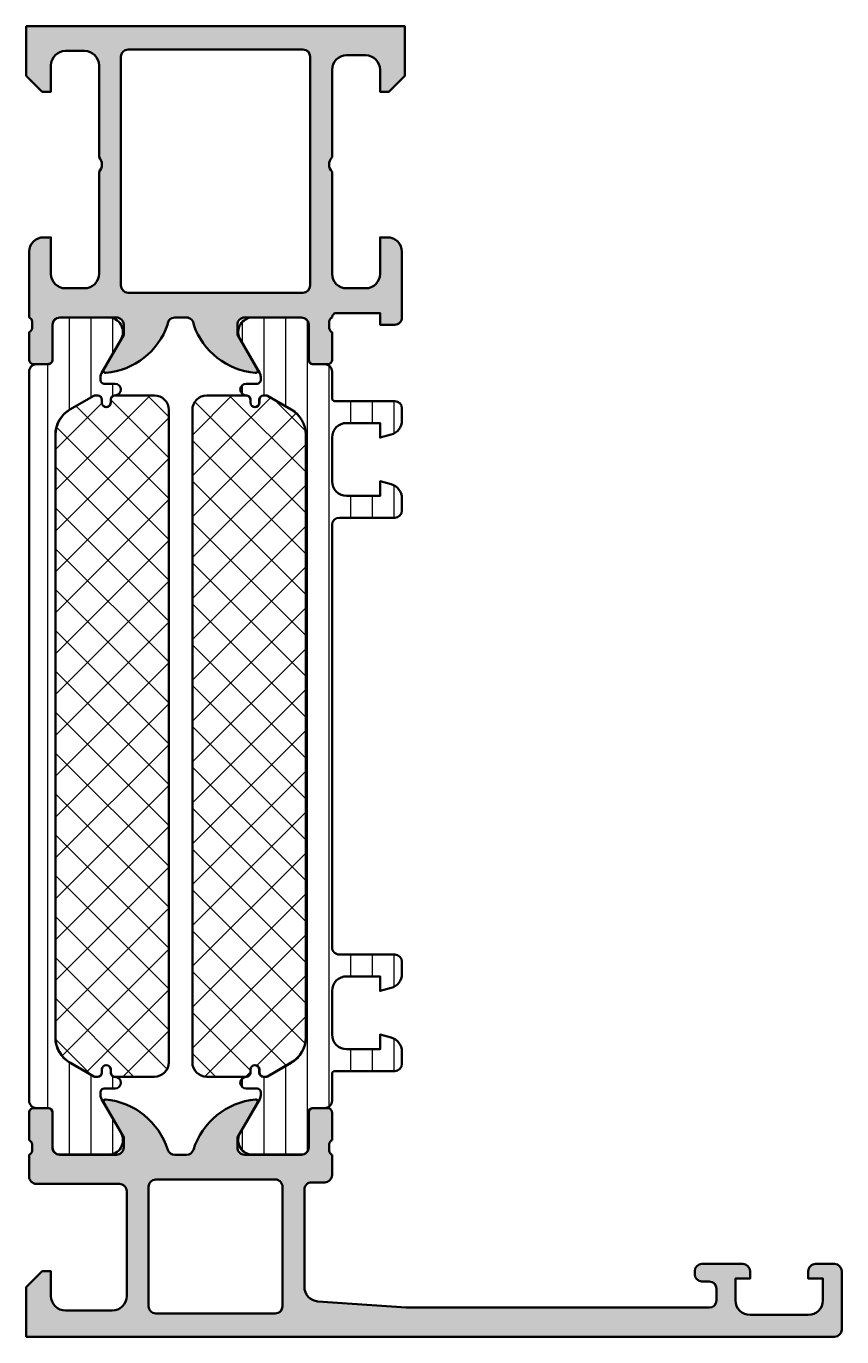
# Model space of a CAD drawing. Extents: x 0 to 56, y 0 to 90.
import ezdxf

# ---------------------------------------------------------------- set-up
doc = ezdxf.new("R2010")
doc.units = 0
for name, color, linetype, lineweight in [('0S-Alu contour', 7, 'Continuous', 50), ('0S-Alu hatch', 252, 'Continuous', 25), ('0S-Plastic contour', 254, 'Continuous', 50), ('0S-Plastic hatch', 253, 'Continuous', 25), ('0S-PT contour', 91, 'Continuous', 50), ('0S-PT hatch', 103, 'Continuous', 25)]:
    doc.layers.add(name, color=color, linetype=linetype, lineweight=lineweight)
pattern_1 = [(90, (0, 0), (-1.4859, 0), [])]
pattern_2 = [(135, (0, 0), (-1.403165018917055, -1.403165018917055), []), (225, (0, 0), (1.403165018917055, -1.403165018917055), [])]

# ---------------------------------------------------------------- blocks, each defined once
blk = doc.blocks.new('445000__B5B22D9B_68A9_4C6F_836A_2B477019351C_')
at = {"layer": '0S-Alu hatch'}
h = blk.add_hatch(color=256, dxfattribs=at)
edge = h.paths.add_edge_path()
edge.add_line((8.206815778e-07, 2.339749585e-07), (55.49997513972438, 2.339750154e-07))
edge.add_arc((55.49997513972432, 0.5000002339749976), 0.4999999999999823, 270.0000000000057, 360)
edge.add_line((55.99997513972431, 0.5000002339750154), (55.99997513972431, 4.500000233975015))
edge.add_arc((55.49997513972432, 4.500000233974986), 0.5, 0, 90)
edge.add_line((55.49997513972432, 5.000000233974986), (54.19997513972441, 5.000000233974986))
edge.add_arc((54.19997513972433, 4.500000233974962), 0.5000000000000249, 89.99999999999103, 180)
edge.add_line((53.6999751397243, 4.500000233975015), (53.69997513972436, 4.000000233974986))
edge.add_line((53.69997513972436, 4.000000233974986), (54.69997513972437, 4.000000233974957))
edge.add_line((54.69997513972437, 4.000000233974957), (54.69997513972436, 2.500000233974997))
edge.add_ellipse((53.69997513972429, 2.500000233975024), major_axis=(-1.000000000000063, 0), ratio=1, start_angle=90, end_angle=180, ccw=False)
edge.add_line((53.69997513972429, 1.50000023397496), (49.6999751397243, 1.500000233974958))
edge.add_ellipse((49.69997513972441, 2.500000233975012), major_axis=(-1.000000000000054, 0), ratio=1, start_angle=0, end_angle=89.99999999999312, ccw=False)
edge.add_line((48.69997513972435, 2.500000233975102), (48.69997513972435, 4.000000233974986))
edge.add_line((48.69997513972435, 4.000000233974986), (49.69997513972436, 4.000000233974986))
edge.add_line((49.69997513972436, 4.000000233974986), (49.69997513972436, 4.500000233974958))
edge.add_arc((49.19997513972434, 4.500000233974972), 0.5000000000000142, 0, 89.99999999999837)
edge.add_line((49.19997513972436, 5.000000233974986), (46.39997513972429, 5.000000233974959))
edge.add_arc((46.39997513972435, 4.500000233975004), 0.4999999999999547, 90.00000000000733, 180)
edge.add_line((45.8999751397244, 4.500000233975001), (45.89997513972433, 4.300000233975023))
edge.add_arc((46.39997513972428, 4.300000233974946), 0.4999999999999503, 180, 269.9999999999943)
edge.add_line((46.39997513972423, 3.800000233974996), (46.89997513972434, 3.800000233975027))
edge.add_ellipse((46.8999751397243, 3.300000233974976), major_axis=(-0.5000000000000511, 0), ratio=1, start_angle=180, end_angle=269.9999999999959, ccw=False)
edge.add_line((47.39997513972435, 3.300000233974938), (47.39997513972428, 2.500000233975043))
edge.add_ellipse((46.89997513972421, 2.500000233975026), major_axis=(-0.500000000000071, 0), ratio=1, start_angle=90.00000000000978, end_angle=180, ccw=False)
edge.add_line((46.8999751397243, 2.000000233974954), (26.09997513972439, 2.000000233975015))
edge.add_line((26.09997513972439, 2.000000233975015), (20.02876225458249, 2.433658297199428))
edge.add_ellipse((20.10000930457042, 3.431116997030192), major_axis=(-1.000000000000029, 0), ratio=1, start_angle=0, end_angle=85.91438322002398, ccw=False)
edge.add_line((19.10000930457039, 3.431116997030134), (19.10000930457033, 10.09999878439185))
edge.add_ellipse((19.60000930457036, 10.09999878439177), major_axis=(-0.5000000000000285, 0), ratio=1, start_angle=269.9999999999902, end_angle=360, ccw=False)
edge.add_line((19.60000930457045, 10.5999987843918), (20.50000320105477, 10.59999878439177))
edge.add_arc((20.50000320105475, 11.09999878439178), 0.5000000000000142, 270.0000000000017, 360)
edge.add_line((21.00000320105477, 11.09999878439177), (21.00000320105476, 12.50000622476926))
edge.add_ellipse((21.1183555212037, 12.79647226442166), major_axis=(-0.3192168296813553, 0), ratio=1, start_angle=4.181968097528625, end_angle=68.23760279521292, ccw=False)
edge.add_line((20.79998861365055, 12.77319359335001), (20.79998861365061, 13.22677635702192))
edge.add_ellipse((21.11836618627567, 13.20353052619847), major_axis=(-0.3192250732653931, 0), ratio=1, start_angle=291.7643276803511, end_angle=355.82405009891335, ccw=False)
edge.add_line((21.00000082068181, 13.50000023397504), (21.00000082068181, 15.39998192342818))
edge.add_arc((20.70000082068181, 15.39998192342817), 0.2999999999999971, 0, 90.00000000000273)
edge.add_line((20.7000008206818, 15.69998192342817), (19.70002523474426, 15.69998192342814))
edge.add_arc((19.70002523474423, 15.39998192342816), 0.2999999999999829, 89.99999999999459, 180)
edge.add_line((19.40002523474425, 15.39998192342818), (19.40002523474425, 13.00000023397501))
edge.add_ellipse((18.89999856180677, 13.00002690691255), major_axis=(-0.5000266736488842, 0), ratio=1, start_angle=90.00305631975482, end_angle=179.9969436696916, ccw=False)
edge.add_line((18.90002523465096, 12.50000023397507), (15.00000607491671, 12.49987060558747))
edge.add_ellipse((15.00000607491669, 12.99987018927266), major_axis=(-0.4999995836851899, 0), ratio=1, start_angle=0, end_angle=90.00000000000222, ccw=False)
edge.add_line((14.5000064912315, 12.99987018927264), (14.50000649123157, 13.69987018927275))
edge.add_line((14.50000649123157, 13.69987018927275), (15.88150194885392, 16.09269051230022))
edge.add_arc((15.76188670658329, 16.16175040462439), 0.1381197846482819, 329.9999999999864, 455.622577550796)
edge.add_arc((16.23822973240509, 11.32326132742548), 4.99999999999936, 95.6225775507909, 162.2515836439271)
edge.add_ellipse((11.00000649123129, 12.99987018927333), major_axis=(-0.5000000000006501, 0), ratio=1, start_angle=90.00000000002382, end_angle=162.2515836439533, ccw=False)
edge.add_line((11.00000649123149, 12.49987018927267), (10.2000102105607, 12.49987103185454))
edge.add_ellipse((10.20001021056096, 12.99987103185511), major_axis=(-0.5000000000005774, 0), ratio=1, start_angle=17.74841635604008, end_angle=89.99999999996987, ccw=False)
edge.add_arc((4.961786969387164, 11.32326217000727), 4.99999999999943, 17.74841635607354, 84.37742244920979)
edge.add_arc((5.438129995208909, 16.16175124720626), 0.1381197846482783, 84.37742244920128, 210.0000000000129)
edge.add_line((5.31851475293828, 16.09269135488209), (6.700010210560632, 13.6998710318546))
edge.add_line((6.700010210560632, 13.6998710318546), (6.700010210560704, 12.99987103185452))
edge.add_ellipse((6.200009789528785, 12.99987103185454), major_axis=(-0.5000004210319196, 0), ratio=1, start_angle=89.9999999999979, end_angle=180, ccw=False)
edge.add_line((6.200009789528766, 12.49987061082262), (2.300836131488382, 12.49986384982816))
edge.add_ellipse((2.299863652371738, 12.99988957781103), major_axis=(-0.5000266736489545, 0), ratio=1, start_angle=0.0030563305469968327, end_angle=90.11143202375098, ccw=False)
edge.add_line((1.799836979434191, 12.99986290487348), (1.799836979434247, 15.3998445943266))
edge.add_arc((1.499836979434181, 15.39984459432659), 0.300000000000066, 0, 90.00000000000026)
edge.add_line((1.499836979434179, 15.69984459432666), (0.4998604398225013, 15.69984459432666))
edge.add_arc((0.4998604398224732, 15.39984459432662), 0.3000000000000433, 89.99999999999466, 180)
edge.add_line((0.1998604398224298, 15.39984459432664), (0.1998604398224302, 13.49986290487356))
edge.add_ellipse((0.1209215433739655, 13.23225515161261), major_axis=(-0.2790076324724399, 0), ratio=1, start_angle=178.8466196592135, end_angle=253.5650025615309, ccw=False)
edge.add_line((0.3998726468536793, 13.22663902792041), (0.3998726468536234, 12.77295626424851))
edge.add_ellipse((0.1210183475412569, 12.76737113826776), major_axis=(-0.2789102254798336, 0), ratio=1, start_angle=106.4528476724993, end_angle=181.1474141424524, ccw=False)
edge.add_line((0.2000130239002831, 12.49988140952263), (0.2000130239001692, 11.00000031027059))
edge.add_arc((0.6999992239154409, 10.99998651028595), 0.4999862002057166, 179.9984185945515, 270.0015814054108)
edge.add_line((0.7000130239001685, 10.50000031027068), (6.400013309989274, 10.50000031028389))
edge.add_ellipse((6.400016949345852, 10.00000394962734), major_axis=(-0.499996360669798, 0), ratio=1, start_angle=179.9995829571355, end_angle=270.0004170425796, ccw=False)
edge.add_line((6.900013310002405, 10.00000031027065), (6.900013310002464, 2.80000336202849))
edge.add_ellipse((5.899993399650352, 2.800023153168947), major_axis=(-1.000019910547953, 0), ratio=1, start_angle=90.00114075643489, end_angle=179.9988660732029, ccw=False)
edge.add_line((5.90001331000252, 1.800003242819201), (2.700000820681452, 1.800000233975026))
edge.add_ellipse((2.700000820681395, 2.800000233974913), major_axis=(-0.9999999999998863, 0), ratio=1, start_angle=0, end_angle=90.00000000000318, ccw=False)
edge.add_line((1.700000820681509, 2.800000233974941), (1.70000082068168, 4.500000233975014))
edge.add_line((1.70000082068168, 4.500000233975014), (1.100000820681487, 4.500000233975016))
edge.add_line((1.100000820681487, 4.500000233975016), (8.206816347e-07, 3.400000233974964))
edge.add_line((8.206816347e-07, 3.400000233974964), (8.206815778e-07, 2.339749585e-07))
edge = h.paths.add_edge_path()
edge.add_ellipse((8.900013310002464, 2.100006294577013), major_axis=(-0.5, 0), ratio=1, start_angle=0, end_angle=90, ccw=False)
edge.add_line((8.400013310002464, 2.100006294577013), (8.400013310002464, 10.29999573263396))
edge.add_ellipse((8.900013310002464, 10.29999573263396), major_axis=(-0.5, 0), ratio=1, start_angle=270, end_angle=360, ccw=False)
edge.add_line((8.900013310002464, 10.79999573263396), (17.10000930457033, 10.79999573263396))
edge.add_ellipse((17.10000930457033, 10.29999573263395), major_axis=(-0.5, 0), ratio=1, start_angle=180, end_angle=270.0000000000004, ccw=False)
edge.add_line((17.60000930457033, 10.29999573263396), (17.60000930457033, 2.100006294577015))
edge.add_ellipse((17.10000930457033, 2.100006294577014), major_axis=(-0.5, 0), ratio=1, start_angle=90, end_angle=180, ccw=False)
edge.add_line((17.10000930457033, 1.600006294577014), (8.900013310002464, 1.600006294577013))
at = {"layer": '0S-Alu contour', "color": 7}
for points in [[(0.1998604398224298, 15.39984459432664), (0.1998604398224302, 13.49986290487356)], [(1.499836979434179, 15.69984459432666), (0.4998604398225013, 15.69984459432666)], [(1.799836979434191, 12.99986290487348), (1.799836979434247, 15.3998445943266)], [(5.31851475293828, 16.09269135488209), (6.700010210560632, 13.6998710318546), (6.700010210560704, 12.99987103185452)], [(14.5000064912315, 12.99987018927264), (14.50000649123157, 13.69987018927275), (15.88150194885392, 16.09269051230022)], [(19.40002523474425, 15.39998192342818), (19.40002523474425, 13.00000023397501)], [(20.7000008206818, 15.69998192342817), (19.70002523474426, 15.69998192342814)], [(21.00000082068181, 13.50000023397504), (21.00000082068181, 15.39998192342818)], [(0.3998726468536793, 13.22663902792041), (0.3998726468536234, 12.77295626424851)], [(20.79998861365055, 12.77319359335001), (20.79998861365061, 13.22677635702192)], [(0.2000130239002831, 12.49988140952263), (0.2000130239001692, 11.00000031027059)], [(6.200009789528766, 12.49987061082262), (2.300836131488382, 12.49986384982816)], [(11.00000649123149, 12.49987018927267), (10.2000102105607, 12.49987103185454)], [(18.90002523465096, 12.50000023397507), (15.00000607491671, 12.49987060558747)], [(21.00000320105477, 11.09999878439177), (21.00000320105476, 12.50000622476926)], [(0.7000130239001685, 10.50000031027068), (6.400013309989274, 10.50000031028389)], [(6.900013310002405, 10.00000031027065), (6.900013310002464, 2.80000336202849)], [(8.400013310002464, 2.100006294577013), (8.400013310002464, 10.29999573263396)], [(8.900013310002464, 10.79999573263396), (17.10000930457033, 10.79999573263396)], [(17.60000930457033, 10.29999573263396), (17.60000930457033, 2.100006294577015)], [(19.10000930457039, 3.431116997030134), (19.10000930457033, 10.09999878439185)], [(19.60000930457045, 10.5999987843918), (20.50000320105477, 10.59999878439177)], [(49.19997513972436, 5.000000233974986), (46.39997513972429, 5.000000233974959)], [(55.49997513972432, 5.000000233974986), (54.19997513972441, 5.000000233974986)], [(1.700000820681509, 2.800000233974941), (1.70000082068168, 4.500000233975014), (1.100000820681487, 4.500000233975016), (8.206816347e-07, 3.400000233974964), (8.206815778e-07, 2.339749585e-07)], [(45.8999751397244, 4.500000233975001), (45.89997513972433, 4.300000233975023)], [(46.39997513972423, 3.800000233974996), (46.89997513972434, 3.800000233975027)], [(48.69997513972435, 2.500000233975102), (48.69997513972435, 4.000000233974986), (49.69997513972436, 4.000000233974986), (49.69997513972436, 4.500000233974958)], [(53.6999751397243, 4.500000233975015), (53.69997513972436, 4.000000233974986), (54.69997513972437, 4.000000233974957), (54.69997513972436, 2.500000233974997)], [(55.99997513972431, 0.5000002339750154), (55.99997513972431, 4.500000233975015)], [(47.39997513972435, 3.300000233974938), (47.39997513972428, 2.500000233975043)], [(5.90001331000252, 1.800003242819201), (2.700000820681452, 1.800000233975026)], [(46.8999751397243, 2.000000233974954), (26.09997513972439, 2.000000233975015), (20.02876225458249, 2.433658297199428)], [(17.10000930457033, 1.600006294577014), (8.900013310002464, 1.600006294577013)], [(53.69997513972429, 1.50000023397496), (49.6999751397243, 1.500000233974958)], [(8.206815778e-07, 2.339749585e-07), (55.49997513972438, 2.339750154e-07)]]:
    blk.add_lwpolyline(points, dxfattribs=at)
for centre, radius, start, end in [((5.438129995208909, 16.16175124720626), 0.1381197846482783, 84.37742244920128, 210.0000000000129), ((4.961786969387164, 11.32326217000727), 4.99999999999943, 17.74841635607354, 84.37742244920979), ((16.23822973240509, 11.32326132742548), 4.99999999999936, 95.6225775507909, 162.2515836439271), ((15.76188670658329, 16.16175040462439), 0.1381197846482819, 329.9999999999864, 95.62257755079597), ((0.4998604398224732, 15.39984459432662), 0.3000000000000433, 89.99999999999466, 180), ((1.499836979434181, 15.39984459432659), 0.300000000000066, 0, 90.00000000000026), ((19.70002523474423, 15.39998192342816), 0.2999999999999829, 89.99999999999459, 180), ((20.70000082068181, 15.39998192342817), 0.2999999999999971, 0, 90.00000000000273), ((0.6999992239154409, 10.99998651028595), 0.4999862002057166, 179.9984185945515, 270.0015814054108), ((20.50000320105475, 11.09999878439178), 0.5000000000000142, 270.0000000000017, 0), ((46.39997513972435, 4.500000233975004), 0.4999999999999547, 90.00000000000733, 180), ((49.19997513972434, 4.500000233974972), 0.5000000000000142, 0, 89.99999999999837), ((54.19997513972433, 4.500000233974962), 0.5000000000000249, 89.99999999999103, 180), ((55.49997513972432, 4.500000233974986), 0.5, 0, 90), ((46.39997513972428, 4.300000233974946), 0.4999999999999503, 180, 269.9999999999943), ((55.49997513972432, 0.5000002339749976), 0.4999999999999823, 270.0000000000057, 0)]:
    blk.add_arc(centre, radius, start, end, dxfattribs=at)
at = {"layer": '0S-Alu contour', "color": 7, "extrusion": (0, 0, -1)}
for centre, radius, start, end in [((-0.1209215433739655, 13.23225515161261), 0.2790076324724399, 106.4349974384691, 181.1533803407866), ((-0.1210183475412569, 12.76737113826776), 0.2789102254798337, 178.8525858575476, 253.5471523275007), ((-2.299863652371738, 12.99988957781103), 0.5000266736489545, 269.888567976249, 359.996943669453), ((-6.200009789528785, 12.99987103185454), 0.5000004210319196, 180, 270.0000000000021), ((-10.20001021056096, 12.99987103185511), 0.5000000000005774, 270.0000000000301, 342.2515836439599), ((-11.00000649123129, 12.99987018927333), 0.5000000000006501, 197.7484163560467, 269.9999999999762), ((-15.00000607491669, 12.99987018927266), 0.4999995836851899, 269.9999999999978, 0), ((-18.89999856180677, 13.00002690691255), 0.5000266736488842, 180.0030563303085, 269.9969436802452), ((-21.11836618627567, 13.20353052619847), 0.3192250732653931, 4.175949901086635, 68.23567231964893), ((-21.1183555212037, 12.79647226442166), 0.3192168296813553, 291.7623972047871, 355.8180319024714), ((-6.400016949345852, 10.00000394962734), 0.499996360669798, 89.99958295742039, 180.0004170428646), ((-8.900013310002464, 10.29999573263396), 0.5, 0, 90), ((-17.10000930457033, 10.29999573263395), 0.5, 89.99999999999959, 180), ((-19.60000930457036, 10.09999878439177), 0.5000000000000285, 0, 90.00000000000978), ((-46.8999751397243, 3.300000233974976), 0.5000000000000511, 90.00000000000406, 180), ((-2.700000820681395, 2.800000233974913), 0.9999999999998863, 269.9999999999968, 0), ((-5.899993399650352, 2.800023153168947), 1.000019910547953, 180.0011339267972, 269.9988592435651), ((-20.10000930457042, 3.431116997030192), 1.000000000000029, 274.085616779976, 0), ((-8.900013310002464, 2.100006294577013), 0.5, 270, 0), ((-17.10000930457033, 2.100006294577014), 0.5, 180, 270), ((-46.89997513972421, 2.500000233975026), 0.500000000000071, 180, 269.9999999999902), ((-49.69997513972441, 2.500000233975012), 1.000000000000054, 270.0000000000069, 0), ((-53.69997513972429, 2.500000233975024), 1.000000000000063, 180, 270)]:
    blk.add_arc(centre, radius, start, end, dxfattribs=at)
blk = doc.blocks.new('284595__A318C857_8C32_4D03_8456_2EFAF844E5F6___91A7FF24_DE39_4013_B542_463D5177CA75_')
at = {"layer": '0S-Plastic hatch'}
h = blk.add_hatch(dxfattribs=at)
h.set_pattern_fill('ANSI31', color=256, scale=0.4680000000000001, angle=45, style=0)
h.set_pattern_definition(pattern_1)
edge = h.paths.add_edge_path()
edge.add_line((21.99999844030853, 19.75000622476927), (24.29999844030853, 19.75000622476929))
edge.add_line((24.29999844030853, 19.75000622476929), (24.29999844030852, 20.75000622476929))
edge.add_line((24.29999844030852, 20.75000622476929), (25.05881748541106, 20.54668127443267))
edge.add_ellipse((24.79999844030853, 19.58075544814362), major_axis=(-0.9999999999999856, 0), ratio=1, start_angle=180, end_angle=254.9999999999994, ccw=False)
edge.add_line((25.79999844030852, 19.58075544814361), (25.79999844030853, 18.75000622476924))
edge.add_ellipse((25.29999844030854, 18.75000622476924), major_axis=(-0.4999999999999894, 0), ratio=1, start_angle=90.0000000000008, end_angle=180, ccw=False)
edge.add_line((25.29999844030855, 18.25000622476925), (21.19999844030852, 18.25000622476927))
edge.add_arc((21.19999844030856, 18.05000622476925), 0.2000000000000206, 90.0000000000122, 180)
edge.add_line((20.99999844030854, 18.05000622476919), (20.99999844030855, 16.21000054585976))
edge.add_ellipse((20.50000111921086, 16.21000054585976), major_axis=(-0.4999973210976911, 0), ratio=1, start_angle=89.99969301797552, end_angle=180, ccw=False)
edge.add_line((20.49999844030168, 15.71000322476924), (19.68966710696832, 15.71000322476924))
edge.add_arc((19.68966710696832, 15.41000322476923), 0.3000000000000131, 90, 180)
edge.add_line((19.38966710696831, 15.41000322476923), (19.38999905736536, 13.01000484183295))
edge.add_ellipse((18.89000307992673, 13.01000220220786), major_axis=(-0.4999959774455904, 0), ratio=1, start_angle=89.99969751881622, end_angle=180.0003024817733, ccw=False)
edge.add_line((18.89000044030168, 12.51000622476923), (15.41345894220219, 12.51000622476921))
edge.add_ellipse((15.55576959119353, 13.49982429949206), major_axis=(-0.9999960709244712, 0), ratio=1, start_angle=-32.727016099840284, end_angle=81.81839194810061, ccw=False)
edge.add_line((14.71451694220219, 14.0404592247692), (16.03303379151331, 16.32419771144149))
edge.add_arc((15.60002107478293, 16.57419768574104), 0.5000000000000043, 330.0000034006552, 360.0057438232341)
edge.add_line((16.10002107227049, 16.57424781005486), (16.09999844029914, 16.80000622475165))
edge.add_arc((15.84999844028166, 16.80000622475174), 0.2500000000174776, 0, 89.99999999999471)
edge.add_line((15.84999844028168, 17.05000622476922), (15.09959180091755, 17.05000622476924))
edge.add_ellipse((15.09959180091755, 17.44926529788599), major_axis=(-0.3992590731167524, 0), ratio=1, start_angle=-89.99999999999972, end_angle=90.00000000000023, ccw=False)
edge.add_arc((15.0995918009176, 18.15000622476927), 0.3014818537665285, 269.9999999999902, 360)
edge.add_line((15.40107365468413, 18.15000622476918), (15.40107365468412, 18.35057702005547))
edge.add_ellipse((15.70050285939789, 18.35057702005545), major_axis=(-0.2994292047137623, 0), ratio=1, start_angle=180, end_angle=360, ccw=False)
edge.add_line((15.99993206411165, 18.35057702005542), (15.99993206411165, 18.15000622476918))
edge.add_arc((16.2999320641116, 18.15000622476919), 0.2999999999999439, 180, 266.6063607285468)
edge.add_line((16.28217339822317, 17.85053230305675), (16.46501124976907, 17.85053230305669))
edge.add_arc((16.46501124976882, 18.0505323030567), 0.2000000000000028, 270.0000000000702, 300.0000000000665)
edge.add_line((16.56501124976903, 17.87732722229992), (18.19999844030852, 18.82128751687945))
edge.add_arc((17.19999844030855, 20.5533383244483), 1.999999999999964, 299.9999999999994, 360)
edge.add_line((19.19999844030852, 20.5533383244483), (19.19999844030822, 61.94667412513742))
edge.add_arc((17.19999844030833, 61.94667412513737), 1.999999999999886, 0, 60.00000000000105)
edge.add_line((18.19999844030824, 63.67872493270617), (16.56501124976869, 64.6226852272859))
edge.add_arc((16.46501124976879, 64.44948014652887), 0.2000000000000732, 60.00000000004455, 90.00000000004172)
edge.add_line((16.46501124976864, 64.64948014652894), (16.28217339822287, 64.64948014652893))
edge.add_arc((16.2999320641113, 64.35000622481647), 0.2999999999999645, 93.39363927145496, 180)
edge.add_line((15.99993206411133, 64.35000622481648), (15.99993206411132, 64.1494354295302))
edge.add_ellipse((15.70050285939756, 64.14943542953019), major_axis=(-0.2994292047137605, 0), ratio=1, start_angle=0, end_angle=180, ccw=False)
edge.add_line((15.4010736546838, 64.14943542953017), (15.4010736546838, 64.35000622481638))
edge.add_arc((15.09959180091723, 64.35000622481633), 0.3014818537665675, 0, 90.00000000000337)
edge.add_ellipse((15.09959180091721, 65.05074715169965), major_axis=(-0.3992590731167667, 0), ratio=1, start_angle=-89.99999999999937, end_angle=90.00000000000051, ccw=False)
edge.add_line((15.09959180091721, 65.45000622481642), (15.8499984402813, 65.45000622481643))
edge.add_arc((15.8499984402813, 65.70000622483393), 0.2500000000174936, 269.9999999999996, 360)
edge.add_line((16.0999984402988, 65.70000622483397), (16.10002107227014, 65.92576463953077))
edge.add_arc((15.60002107478261, 65.92581476384458), 0.4999999999999819, 359.9942561767659, 389.999996599344)
edge.add_line((16.03303379151297, 66.17581473814413), (14.7145169422018, 68.4595532248164))
edge.add_ellipse((15.55576959119315, 69.00018815009356), major_axis=(-0.9999960709244792, 0), ratio=1, start_angle=-81.8183919480997, end_angle=32.72701609984108, ccw=False)
edge.add_line((15.41345894220178, 69.99000622481641), (18.89000044030128, 69.99000622481643))
edge.add_ellipse((18.89000307992634, 69.4900102473778), major_axis=(-0.4999959774455975, 0), ratio=1, start_angle=179.9996975182268, end_angle=270.00030248118384, ccw=False)
edge.add_line((19.38999905736497, 69.4900076077527), (19.38966710696795, 67.09000922481643))
edge.add_arc((19.68966710696795, 67.09000922481644), 0.2999999999999971, 180, 270.0000000000021)
edge.add_line((19.68966710696796, 66.79000922481644), (20.49999844030132, 66.79000922481646))
edge.add_ellipse((20.5000011192105, 66.29001190372594), major_axis=(-0.4999973210976948, 0), ratio=1, start_angle=180, end_angle=270.00030698202454, ccw=False)
edge.add_line((20.99999844030819, 66.29001190372593), (20.99999844030821, 64.45000622481642))
edge.add_arc((21.19999844030822, 64.45000622481642), 0.2000000000000099, 180, 270.0000000000021)
edge.add_line((21.19999844030823, 64.25000622481642), (25.29999844030824, 64.2500062248165))
edge.add_ellipse((25.29999844030823, 63.75000622481652), major_axis=(-0.4999999999999858, 0), ratio=1, start_angle=180, end_angle=269.99999999999875, ccw=False)
edge.add_line((25.79999844030822, 63.7500062248165), (25.79999844030822, 62.91925700144211))
edge.add_ellipse((24.7999984403083, 62.91925700144212), major_axis=(-0.9999999999999253, 0), ratio=1, start_angle=104.999999999999, end_angle=180, ccw=False)
edge.add_line((25.05881748541078, 61.95333117515312), (24.29999844030823, 61.75000622481649))
edge.add_line((24.29999844030823, 61.75000622481649), (24.29999844030823, 62.75000622481641))
edge.add_line((24.29999844030823, 62.75000622481641), (21.99999844030827, 62.75000622481646))
edge.add_arc((21.99999844030823, 61.75000622481646), 1, 89.99999999999797, 180)
edge.add_line((20.99999844030824, 61.7500062248165), (20.99999844030825, 58.75000622481644))
edge.add_arc((21.99999844030825, 58.75000622481645), 0.9999999999999964, 180, 270.0000000000022)
edge.add_line((21.99999844030829, 57.75000622481646), (24.29999844030826, 57.75000622481647))
edge.add_line((24.29999844030826, 57.75000622481647), (24.29999844030825, 58.75000622481647))
edge.add_line((24.29999844030825, 58.75000622481647), (25.05881748541078, 58.54668127447993))
edge.add_ellipse((24.79999844030829, 57.58075544819089), major_axis=(-0.9999999999999754, 0), ratio=1, start_angle=180, end_angle=255.0000000000016, ccw=False)
edge.add_line((25.79999844030826, 57.5807554481909), (25.79999844030826, 56.75000622481647))
edge.add_ellipse((25.2999984403083, 56.75000622481643), major_axis=(-0.4999999999999681, 0), ratio=1, start_angle=90.00000000000489, end_angle=180, ccw=False)
edge.add_line((25.29999844030834, 56.25000622481647), (21.49999844030826, 56.25000622481644))
edge.add_arc((21.49999844030828, 55.75000622481645), 0.5, 90.00000000000122, 180)
edge.add_line((20.99999844030827, 55.7500062248164), (20.99999844030848, 26.75000622476924))
edge.add_arc((21.49999844030846, 26.75000622476926), 0.4999999999999823, 180, 270.0000000000025)
edge.add_line((21.49999844030848, 26.25000622476927), (25.29999844030853, 26.2500062247693))
edge.add_ellipse((25.29999844030852, 25.75000622476933), major_axis=(-0.4999999999999681, 0), ratio=1, start_angle=180, end_angle=269.99999999999875, ccw=False)
edge.add_line((25.79999844030849, 25.75000622476933), (25.7999984403085, 24.91925700139499))
edge.add_ellipse((24.7999984403084, 24.91925700139499), major_axis=(-1.000000000000095, 0), ratio=1, start_angle=105.0000000000006, end_angle=180, ccw=False)
edge.add_line((25.05881748541096, 23.95333117510583), (24.2999984403085, 23.75000622476935))
edge.add_line((24.2999984403085, 23.75000622476935), (24.29999844030849, 24.75000622476926))
edge.add_line((24.29999844030849, 24.75000622476926), (21.99999844030847, 24.75000622476922))
edge.add_arc((21.99999844030843, 23.75000622476928), 0.999999999999936, 89.99999999999756, 180)
edge.add_line((20.9999984403085, 23.75000622476933), (20.99999844030852, 20.75000622476927))
edge.add_arc((21.99999844030852, 20.75000622476927), 0.9999999999999928, 180, 270.0000000000006)
at = {"layer": '0S-Plastic contour', "color": 7}
for points in [[(15.41345894220178, 69.99000622481641), (18.89000044030128, 69.99000622481643)], [(19.38999905736497, 69.4900076077527), (19.38966710696795, 67.09000922481643)], [(16.03303379151297, 66.17581473814413), (14.7145169422018, 68.4595532248164)], [(19.68966710696796, 66.79000922481644), (20.49999844030132, 66.79000922481646)], [(16.0999984402988, 65.70000622483397), (16.10002107227014, 65.92576463953077)], [(20.99999844030819, 66.29001190372593), (20.99999844030821, 64.45000622481642)], [(15.09959180091721, 65.45000622481642), (15.8499984402813, 65.45000622481643)], [(15.4010736546838, 64.14943542953017), (15.4010736546838, 64.35000622481638)], [(15.99993206411133, 64.35000622481648), (15.99993206411132, 64.1494354295302)], [(16.46501124976864, 64.64948014652894), (16.28217339822287, 64.64948014652893)], [(18.19999844030824, 63.67872493270617), (16.56501124976869, 64.6226852272859)], [(21.19999844030823, 64.25000622481642), (25.29999844030824, 64.2500062248165)], [(25.79999844030822, 63.7500062248165), (25.79999844030822, 62.91925700144211)], [(25.05881748541078, 61.95333117515312), (24.29999844030823, 61.75000622481649), (24.29999844030823, 62.75000622481641), (21.99999844030827, 62.75000622481646)], [(19.19999844030852, 20.5533383244483), (19.19999844030822, 61.94667412513742)], [(20.99999844030824, 61.7500062248165), (20.99999844030825, 58.75000622481644)], [(21.99999844030829, 57.75000622481646), (24.29999844030826, 57.75000622481647), (24.29999844030825, 58.75000622481647), (25.05881748541078, 58.54668127447993)], [(25.79999844030826, 57.5807554481909), (25.79999844030826, 56.75000622481647)], [(25.29999844030834, 56.25000622481647), (21.49999844030826, 56.25000622481644)], [(20.99999844030827, 55.7500062248164), (20.99999844030848, 26.75000622476924)], [(21.49999844030848, 26.25000622476927), (25.29999844030853, 26.2500062247693)], [(25.79999844030849, 25.75000622476933), (25.7999984403085, 24.91925700139499)], [(25.05881748541096, 23.95333117510583), (24.2999984403085, 23.75000622476935), (24.29999844030849, 24.75000622476926), (21.99999844030847, 24.75000622476922)], [(20.9999984403085, 23.75000622476933), (20.99999844030852, 20.75000622476927)], [(21.99999844030853, 19.75000622476927), (24.29999844030853, 19.75000622476929), (24.29999844030852, 20.75000622476929), (25.05881748541106, 20.54668127443267)], [(25.79999844030852, 19.58075544814361), (25.79999844030853, 18.75000622476924)], [(15.40107365468413, 18.15000622476918), (15.40107365468412, 18.35057702005547)], [(15.99993206411165, 18.35057702005542), (15.99993206411165, 18.15000622476918)], [(16.56501124976903, 17.87732722229992), (18.19999844030852, 18.82128751687945)], [(20.99999844030854, 18.05000622476919), (20.99999844030855, 16.21000054585976)], [(25.29999844030855, 18.25000622476925), (21.19999844030852, 18.25000622476927)], [(16.28217339822317, 17.85053230305675), (16.46501124976907, 17.85053230305669)], [(14.71451694220219, 14.0404592247692), (16.03303379151331, 16.32419771144149)], [(15.84999844028168, 17.05000622476922), (15.09959180091755, 17.05000622476924)], [(16.10002107227049, 16.57424781005486), (16.09999844029914, 16.80000622475165)], [(19.38966710696831, 15.41000322476923), (19.38999905736536, 13.01000484183295)], [(20.49999844030168, 15.71000322476924), (19.68966710696832, 15.71000322476924)], [(18.89000044030168, 12.51000622476923), (15.41345894220219, 12.51000622476921)]]:
    blk.add_lwpolyline(points, dxfattribs=at)
at = {"layer": '0S-Plastic contour', "color": 7, "extrusion": (0, 0, -1)}
for centre, radius, start, end in [((-15.55576959119315, 69.00018815009356), 0.9999960709244792, 327.2729839001589, 81.81839194809965), ((-18.89000307992634, 69.4900102473778), 0.4999959774455975, 89.99969751881616, 180.0003024817733), ((-20.5000011192105, 66.29001190372594), 0.4999973210976948, 89.99969301797543, 180), ((-15.09959180091721, 65.05074715169965), 0.3992590731167667, 269.9999999999995, 89.99999999999947), ((-15.70050285939756, 64.14943542953019), 0.2994292047137605, 180, 0), ((-25.29999844030823, 63.75000622481652), 0.4999999999999858, 90.00000000000122, 180), ((-24.7999984403083, 62.91925700144212), 0.9999999999999253, 180, 255.000000000001), ((-24.79999844030829, 57.58075544819089), 0.9999999999999754, 104.9999999999984, 180), ((-25.2999984403083, 56.75000622481643), 0.4999999999999681, 180, 269.9999999999951), ((-25.29999844030852, 25.75000622476933), 0.4999999999999681, 90.00000000000122, 180), ((-24.7999984403084, 24.91925700139499), 1.000000000000095, 180, 254.9999999999994), ((-24.79999844030853, 19.58075544814362), 0.9999999999999856, 105.0000000000006, 180), ((-15.70050285939789, 18.35057702005545), 0.2994292047137623, 0, 180), ((-25.29999844030854, 18.75000622476924), 0.4999999999999894, 180, 269.9999999999992), ((-15.09959180091755, 17.44926529788599), 0.3992590731167524, 269.9999999999998, 89.99999999999974), ((-20.50000111921086, 16.21000054585976), 0.4999973210976912, 180, 270.0003069820245), ((-15.55576959119353, 13.49982429949206), 0.9999960709244712, 278.1816080518994, 32.72701609984033), ((-18.89000307992673, 13.01000220220786), 0.4999959774455904, 179.9996975182267, 270.0003024811838)]:
    blk.add_arc(centre, radius, start, end, dxfattribs=at)
at = {"layer": '0S-Plastic contour', "color": 7}
for centre, radius, start, end in [((19.68966710696795, 67.09000922481644), 0.2999999999999971, 180, 270.0000000000021), ((15.60002107478261, 65.92581476384458), 0.4999999999999819, 359.9942561767659, 29.99999659934398), ((15.8499984402813, 65.70000622483393), 0.2500000000174936, 269.9999999999996, 0), ((15.09959180091723, 64.35000622481633), 0.3014818537665675, 0, 90.00000000000337), ((16.2999320641113, 64.35000622481647), 0.2999999999999645, 93.39363927145496, 180), ((16.46501124976879, 64.44948014652887), 0.2000000000000732, 60.00000000004455, 90.00000000004172), ((21.19999844030822, 64.45000622481642), 0.2000000000000099, 180, 270.0000000000021), ((17.19999844030833, 61.94667412513737), 1.999999999999886, 0, 60.00000000000105), ((21.99999844030823, 61.75000622481646), 1, 89.99999999999797, 180), ((21.99999844030825, 58.75000622481645), 0.9999999999999964, 180, 270.0000000000022), ((21.49999844030828, 55.75000622481645), 0.5, 90.00000000000122, 180), ((21.49999844030846, 26.75000622476926), 0.4999999999999823, 180, 270.0000000000025), ((21.99999844030843, 23.75000622476928), 0.999999999999936, 89.99999999999756, 180), ((21.99999844030852, 20.75000622476927), 0.9999999999999928, 180, 270.0000000000006), ((17.19999844030855, 20.5533383244483), 1.999999999999964, 299.9999999999994, 0), ((15.0995918009176, 18.15000622476927), 0.3014818537665285, 269.9999999999902, 0), ((16.2999320641116, 18.15000622476919), 0.2999999999999439, 180, 266.6063607285468), ((21.19999844030856, 18.05000622476925), 0.2000000000000206, 90.0000000000122, 180), ((16.46501124976882, 18.0505323030567), 0.2000000000000028, 270.0000000000702, 300.0000000000665), ((15.84999844028166, 16.80000622475174), 0.2500000000174776, 0, 89.99999999999471), ((15.60002107478293, 16.57419768574104), 0.5000000000000043, 330.0000034006552, 0.0057438232341285), ((19.68966710696832, 15.41000322476923), 0.3000000000000131, 90, 180)]:
    blk.add_arc(centre, radius, start, end, dxfattribs=at)
blk = doc.blocks.new('441050__37B77B5F_DA8A_4252_B3C9_282680DD4DFE_')
at = {"layer": '0S-PT hatch'}
h = blk.add_hatch(dxfattribs=at)
h.set_pattern_fill('ANSI37', color=256, scale=0.625, angle=90, style=0)
h.set_pattern_definition(pattern_2)
edge = h.paths.add_edge_path()
edge.add_arc((12.39999844030819, 63.65020954451184), 0.9899999999999664, 89.99999999899836, 180)
edge.add_line((11.40999844030822, 63.65020954451185), (11.40999844030853, 18.84980290507371))
edge.add_arc((12.39999844030853, 18.84980290507371), 0.9900000000000002, 180, 270.0000000000004)
edge.add_line((12.39999844030854, 17.85980290507371), (15.10107365468413, 17.85980290507373))
edge.add_arc((15.10107365468412, 18.14980290507374), 0.2900000000000062, 270.000000000001, 360)
edge.add_line((15.39107365468413, 18.14980290507375), (15.39107365468412, 18.35037370035999))
edge.add_ellipse((15.70050285939789, 18.35037370035999), major_axis=(-0.3094292047137639, 0), ratio=1, start_angle=180, end_angle=360, ccw=False)
edge.add_line((16.00993206411165, 18.35037370035999), (16.00993206411165, 18.14980290507375))
edge.add_arc((16.29993206411164, 18.14980290507375), 0.2899999999999885, 180, 266.5483281938134)
edge.add_line((16.2824721486368, 17.86032898336127), (16.465011249769, 17.86032898336126))
edge.add_arc((16.46501124976898, 18.05032898336125), 0.1899999999999906, 270.0000000000043, 300.000000000005)
edge.add_line((16.56001124976899, 17.88578415664223), (18.19499844030852, 18.82974445122181))
edge.add_arc((17.19999844030853, 20.55313500475283), 1.989999999999986, 300.0000000000002, 360)
edge.add_line((19.18999844030851, 20.55313500475284), (19.18999844030822, 61.94647080544188))
edge.add_arc((17.19999844030824, 61.94647080544187), 1.989999999999984, 0, 60.00000000000041)
edge.add_line((18.19499844030822, 63.66986135897289), (16.56001124976866, 64.61382165355245))
edge.add_arc((16.46501124976866, 64.44927682683347), 0.1899999999999416, 59.9999999999927, 89.99999999999358)
edge.add_line((16.46501124976868, 64.6392768268334), (16.28247214863632, 64.6392768268334))
edge.add_arc((16.29993206411133, 64.34980290512092), 0.2899999999999865, 93.45167180622036, 180)
edge.add_line((16.00993206411134, 64.34980290512092), (16.00993206411133, 64.14923210983468))
edge.add_ellipse((15.69996525220976, 64.14923210983468), major_axis=(-0.3099668119015639, 0), ratio=1, start_angle=0, end_angle=180, ccw=False)
edge.add_line((15.3899984403082, 64.14923210983468), (15.38999844030819, 64.34980290507374))
edge.add_arc((15.09959180091714, 64.34980290507367), 0.290406639391044, 0, 90.00000000001754)
edge.add_line((15.09959180091706, 64.64020954446471), (12.3999984403255, 64.6402095445118))
at = {"layer": '0S-PT contour', "color": 7}
for points in [[(15.09959180091706, 64.64020954446471), (12.3999984403255, 64.6402095445118)], [(15.3899984403082, 64.14923210983468), (15.38999844030819, 64.34980290507374)], [(16.00993206411134, 64.34980290512092), (16.00993206411133, 64.14923210983468)], [(16.46501124976868, 64.6392768268334), (16.28247214863632, 64.6392768268334)], [(18.19499844030822, 63.66986135897289), (16.56001124976866, 64.61382165355245)], [(11.40999844030822, 63.65020954451185), (11.40999844030853, 18.84980290507371)], [(19.18999844030851, 20.55313500475284), (19.18999844030822, 61.94647080544188)], [(15.39107365468413, 18.14980290507375), (15.39107365468412, 18.35037370035999)], [(16.00993206411165, 18.35037370035999), (16.00993206411165, 18.14980290507375)], [(16.56001124976899, 17.88578415664223), (18.19499844030852, 18.82974445122181)], [(12.39999844030854, 17.85980290507371), (15.10107365468413, 17.85980290507373)], [(16.2824721486368, 17.86032898336127), (16.465011249769, 17.86032898336126)]]:
    blk.add_lwpolyline(points, dxfattribs=at)
for centre, radius, start, end in [((12.39999844030819, 63.65020954451184), 0.9899999999999664, 89.99999999899836, 180), ((15.09959180091714, 64.34980290507367), 0.290406639391044, 0, 90.00000000001754), ((16.29993206411133, 64.34980290512092), 0.2899999999999865, 93.45167180622036, 180), ((16.46501124976866, 64.44927682683347), 0.1899999999999416, 59.9999999999927, 89.99999999999358), ((17.19999844030824, 61.94647080544187), 1.989999999999984, 0, 60.00000000000041), ((17.19999844030853, 20.55313500475283), 1.989999999999986, 300.0000000000002, 0), ((12.39999844030853, 18.84980290507371), 0.9900000000000002, 180, 270.0000000000004), ((15.10107365468412, 18.14980290507374), 0.2900000000000062, 270.000000000001, 0), ((16.29993206411164, 18.14980290507375), 0.2899999999999885, 180, 266.5483281938134), ((16.46501124976898, 18.05032898336125), 0.1899999999999906, 270.0000000000043, 300.000000000005)]:
    blk.add_arc(centre, radius, start, end, dxfattribs=at)
at = {"layer": '0S-PT contour', "color": 7, "extrusion": (0, 0, -1)}
for centre, radius, start, end in [((-15.69996525220976, 64.14923210983468), 0.3099668119015639, 180, 0), ((-15.70050285939789, 18.35037370035999), 0.3094292047137639, 0, 180)]:
    blk.add_arc(centre, radius, start, end, dxfattribs=at)
blk = doc.blocks.new('441050__91E9BA7E_33FA_4EC6_98B6_D2AEE0C20240_')
at = {"layer": '0S-PT hatch'}
h = blk.add_hatch(dxfattribs=at)
h.set_pattern_fill('ANSI37', color=256, scale=0.625, angle=90, style=0)
h.set_pattern_definition(pattern_2)
edge = h.paths.add_edge_path()
edge.add_ellipse((8.799999999999997, 63.65020331974271), major_axis=(-0.9899999999999735, 0), ratio=1, start_angle=180, end_angle=270.00000000100204, ccw=False)
edge.add_line((9.789999999999973, 63.6502033197427), (9.789999999999973, 18.84979668030456))
edge.add_ellipse((8.799999999999974, 18.84979668030457), major_axis=(-0.9899999999999984, 0), ratio=1, start_angle=89.99999999999989, end_angle=180, ccw=False)
edge.add_line((8.799999999999972, 17.85979668030457), (6.098924785624384, 17.85979668030456))
edge.add_ellipse((6.098924785624388, 18.14979668030457), major_axis=(-0.2900000000000098, 0), ratio=1, start_angle=0, end_angle=89.9999999999992, ccw=False)
edge.add_line((5.808924785624379, 18.14979668030457), (5.808924785624381, 18.35036747559081))
edge.add_arc((5.49949558091062, 18.35036747559081), 0.3094292047137612, 0, 180)
edge.add_line((5.190066376196859, 18.35036747559081), (5.19006637619686, 18.14979668030457))
edge.add_ellipse((4.900066376196861, 18.14979668030458), major_axis=(-0.2899999999999991, 0), ratio=1, start_angle=93.4516718061858, end_angle=180, ccw=False)
edge.add_line((4.917526291671695, 17.86032275859209), (4.734987190539515, 17.86032275859208))
edge.add_ellipse((4.734987190539531, 18.05032275859208), major_axis=(-0.1899999999999942, 0), ratio=1, start_angle=59.999999999995225, end_angle=89.9999999999954, ccw=False)
edge.add_line((4.639987190539519, 17.88577793187305), (3.00499999999998, 18.82973822645261))
edge.add_ellipse((3.999999999999962, 20.55312877998365), major_axis=(-1.989999999999991, 0), ratio=1, start_angle=0, end_angle=60.0000000000004, ccw=False)
edge.add_line((2.009999999999972, 20.55312877998364), (2.009999999999981, 61.94646458067268))
edge.add_ellipse((3.999999999999963, 61.94646458067268), major_axis=(-1.989999999999981, 0), ratio=1, start_angle=299.9999999999999, end_angle=360, ccw=False)
edge.add_line((3.004999999999975, 63.6698551342037), (4.639987190539529, 64.61381542878327))
edge.add_ellipse((4.73498719053952, 64.44927060206429), major_axis=(-0.1899999999999411, 0), ratio=1, start_angle=270.0000000000067, end_angle=300.00000000000705, ccw=False)
edge.add_line((4.734987190539498, 64.63927060206422), (4.917526291671659, 64.63927060206422))
edge.add_ellipse((4.900066376196859, 64.34979668035173), major_axis=(-0.2900000000000023, 0), ratio=1, start_angle=180, end_angle=266.54832819382096, ccw=False)
edge.add_line((5.190066376196861, 64.34979668035174), (5.190066376196861, 64.1492258850655))
edge.add_arc((5.500033188098425, 64.1492258850655), 0.309966811901563, 180, 360)
edge.add_line((5.809999999999988, 64.1492258850655), (5.80999999999999, 64.34979668030456))
edge.add_ellipse((6.100406639391048, 64.3497966803045), major_axis=(-0.2904066393910582, 0), ratio=1, start_angle=269.99999999998425, end_angle=360, ccw=False)
edge.add_line((6.100406639391128, 64.64020331969556), (8.799999999982685, 64.64020331974268))
at = {"layer": '0S-PT contour', "color": 7}
for points in [[(3.004999999999975, 63.6698551342037), (4.639987190539529, 64.61381542878327)], [(4.734987190539498, 64.63927060206422), (4.917526291671659, 64.63927060206422)], [(5.190066376196861, 64.34979668035174), (5.190066376196861, 64.1492258850655)], [(5.809999999999988, 64.1492258850655), (5.80999999999999, 64.34979668030456)], [(6.100406639391128, 64.64020331969556), (8.799999999982685, 64.64020331974268)], [(9.789999999999973, 63.6502033197427), (9.789999999999973, 18.84979668030456)], [(2.009999999999972, 20.55312877998364), (2.009999999999981, 61.94646458067268)], [(4.639987190539519, 17.88577793187305), (3.00499999999998, 18.82973822645261)], [(5.190066376196859, 18.35036747559081), (5.19006637619686, 18.14979668030457)], [(5.808924785624379, 18.14979668030457), (5.808924785624381, 18.35036747559081)], [(4.917526291671695, 17.86032275859209), (4.734987190539515, 17.86032275859208)], [(8.799999999999972, 17.85979668030457), (6.098924785624384, 17.85979668030456)]]:
    blk.add_lwpolyline(points, dxfattribs=at)
at = {"layer": '0S-PT contour', "color": 7, "extrusion": (0, 0, -1)}
for centre, radius, start, end in [((-4.73498719053952, 64.44927060206429), 0.1899999999999411, 59.99999999999293, 89.9999999999933), ((-4.900066376196859, 64.34979668035173), 0.2900000000000023, 93.45167180617904, 180), ((-6.100406639391048, 64.3497966803045), 0.2904066393910582, 0, 90.00000000001575), ((-8.799999999999997, 63.65020331974271), 0.9899999999999735, 89.99999999899796, 180), ((-3.999999999999963, 61.94646458067268), 1.989999999999982, 0, 60.0000000000001), ((-3.999999999999962, 20.55312877998365), 1.989999999999991, 299.9999999999996, 0), ((-4.900066376196861, 18.14979668030458), 0.2899999999999991, 180, 266.5483281938142), ((-6.098924785624388, 18.14979668030457), 0.2900000000000098, 270.0000000000009, 0), ((-8.799999999999974, 18.84979668030457), 0.9899999999999984, 180, 270.0000000000001), ((-4.734987190539531, 18.05032275859208), 0.1899999999999942, 270.0000000000046, 300.0000000000049)]:
    blk.add_arc(centre, radius, start, end, dxfattribs=at)
at = {"layer": '0S-PT contour', "color": 7}
for centre, radius, start, end in [((5.500033188098425, 64.1492258850655), 0.309966811901563, 180, 0), ((5.49949558091062, 18.35036747559081), 0.3094292047137612, 0, 180)]:
    blk.add_arc(centre, radius, start, end, dxfattribs=at)
blk = doc.blocks.new('284595__51C76B58_F896_47D7_8102_73AE76A7EBCC___5C7E07EA_2512_4AE3_A379_349FA93EA842_')
at = {"layer": '0S-Plastic hatch'}
h = blk.add_hatch(dxfattribs=at)
h.set_pattern_fill('ANSI31', color=256, scale=0.4680000000000001, angle=45, style=0)
h.set_pattern_definition(pattern_1)
edge = h.paths.add_edge_path()
edge.add_line((0.2000000000000057, 66.29000567891643), (0.1999999999999717, 16.2099943210837))
edge.add_arc((0.6999973210907915, 16.20999432108369), 0.4999973210908198, 180, 270.0003069820262)
edge.add_line((0.6999999999999887, 15.70999700000005), (1.51033133333332, 15.70999700000005))
edge.add_ellipse((1.51033133333332, 15.40999700000005), major_axis=(-0.3000000000000043, 0), ratio=1, start_angle=180, end_angle=270, ccw=False)
edge.add_line((1.810331333333324, 15.40999700000005), (1.809999382936301, 13.00999861706374))
edge.add_arc((2.309995360374916, 13.00999597743866), 0.4999959774455828, 179.9996975182267, 270.0003024811859)
edge.add_line((2.309997999999989, 12.51000000000004), (5.786539498099461, 12.51000000000005))
edge.add_arc((5.644228849108115, 13.4998180747229), 0.9999960709244765, 278.1816080518993, 392.7270160998404)
edge.add_line((6.485481498099463, 14.04045300000005), (5.166964648795202, 16.32419148666047))
edge.add_ellipse((5.599977365525575, 16.57419146096003), major_axis=(-0.4999999999999945, 0), ratio=1, start_angle=-0.005743823234126921, end_angle=29.999996599344513, ccw=False)
edge.add_line((5.099977368038027, 16.57424158527383), (5.100000000009384, 16.79999999998247))
edge.add_ellipse((5.350000000026861, 16.79999999998256), major_axis=(-0.2500000000174776, 0), ratio=1, start_angle=270.0000000000059, end_angle=360, ccw=False)
edge.add_line((5.350000000026835, 17.05000000000004), (6.100406639390966, 17.05000000000007))
edge.add_arc((6.100406639390963, 17.44925907311682), 0.3992590731167489, 270.0000000000004, 450.0000000000004)
edge.add_ellipse((6.100406639390909, 18.1500000000001), major_axis=(-0.3014818537665249, 0), ratio=1, start_angle=0, end_angle=90.00000000000978, ccw=False)
edge.add_line((5.798924785624384, 18.15), (5.798924785624383, 18.3505707952863))
edge.add_arc((5.499495580910622, 18.35057079528627), 0.2994292047137614, 0, 180)
edge.add_line((5.20006637619686, 18.35057079528624), (5.200066376196858, 18.15))
edge.add_ellipse((4.900066376196914, 18.15000000000001), major_axis=(-0.2999999999999439, 0), ratio=1, start_angle=93.39363927145348, end_angle=180, ccw=False)
edge.add_line((4.917825042085338, 17.85052607828757), (4.734987190539441, 17.85052607828751))
edge.add_ellipse((4.734987190539691, 18.05052607828752), major_axis=(-0.2000000000000064, 0), ratio=1, start_angle=59.99999999993122, end_angle=89.99999999992832, ccw=False)
edge.add_line((4.63498719053948, 17.87732099753075), (2.999999999999986, 18.82128129211026))
edge.add_ellipse((3.999999999999938, 20.55333209967912), major_axis=(-1.999999999999964, 0), ratio=1, start_angle=0, end_angle=60.00000000000108, ccw=False)
edge.add_line((1.999999999999973, 20.5533320996791), (1.999999999999984, 61.94666790036821))
edge.add_ellipse((3.999999999999873, 61.94666790036819), major_axis=(-1.999999999999889, 0), ratio=1, start_angle=299.99999999999943, end_angle=360, ccw=False)
edge.add_line((2.999999999999946, 63.67871870793698), (4.634987190539463, 64.62267900251669))
edge.add_ellipse((4.734987190539465, 64.4494739217596), major_axis=(-0.2000000000001599, 0), ratio=1, start_angle=269.9999999999776, end_angle=299.999999999974, ccw=False)
edge.add_line((4.734987190539543, 64.64947392175978), (4.91782504208533, 64.64947392175972))
edge.add_ellipse((4.900066376196904, 64.35000000004726), major_axis=(-0.2999999999999641, 0), ratio=1, start_angle=180, end_angle=266.6063607285464, ccw=False)
edge.add_line((5.200066376196868, 64.35000000004729), (5.200066376196864, 64.14942920476102))
edge.add_arc((5.499495580910625, 64.14942920476102), 0.2994292047137614, 180, 360)
edge.add_line((5.798924785624387, 64.14942920476102), (5.798924785624384, 64.3500000000472))
edge.add_ellipse((6.100406639390945, 64.35000000004713), major_axis=(-0.3014818537665613, 0), ratio=1, start_angle=269.9999999999952, end_angle=360, ccw=False)
edge.add_arc((6.100406639390969, 65.05074092693046), 0.3992590731167667, 270.0000000000001, 450)
edge.add_line((6.100406639390969, 65.45000000004723), (5.350000000026874, 65.45000000004728))
edge.add_ellipse((5.350000000026862, 65.70000000006476), major_axis=(-0.2500000000174793, 0), ratio=1, start_angle=0, end_angle=90.00000000000267, ccw=False)
edge.add_line((5.100000000009383, 65.70000000006479), (5.099977368038036, 65.92575841472632))
edge.add_ellipse((5.599977365525538, 65.9258085390401), major_axis=(-0.4999999999999491, 0), ratio=1, start_angle=-29.999996599346105, end_angle=0.005743823234126921, ccw=False)
edge.add_line((5.166964648795212, 66.17580851333965), (6.485481498099459, 68.45954700000006))
edge.add_arc((5.644228849108102, 69.0001819252772), 0.999996070924482, 327.27298390016, 441.818391948101)
edge.add_line((5.786539498099444, 69.99000000000007), (2.309998000000004, 69.99000000000007))
edge.add_arc((2.309995360374931, 69.49000402256144), 0.4999959774455975, 89.99969751881417, 180.0003024817733)
edge.add_line((1.809999382936302, 69.49000138293636), (1.810331333333319, 67.09000300000005))
edge.add_ellipse((1.510331333333327, 67.09000300000007), major_axis=(-0.299999999999992, 0), ratio=1, start_angle=89.99999999999852, end_angle=180, ccw=False)
edge.add_line((1.510331333333319, 66.79000300000007), (0.6999999999999852, 66.79000300000004))
edge.add_arc((0.6999973210907902, 66.29000567891643), 0.4999973210907883, 89.9996930179741, 180)
at = {"layer": '0S-Plastic contour', "color": 7}
for points in [[(1.809999382936302, 69.49000138293636), (1.810331333333319, 67.09000300000005)], [(5.786539498099444, 69.99000000000007), (2.309998000000004, 69.99000000000007)], [(5.166964648795212, 66.17580851333965), (6.485481498099459, 68.45954700000006)], [(1.510331333333319, 66.79000300000007), (0.6999999999999852, 66.79000300000004)], [(0.2000000000000057, 66.29000567891643), (0.1999999999999717, 16.2099943210837)], [(5.100000000009383, 65.70000000006479), (5.099977368038036, 65.92575841472632)], [(6.100406639390969, 65.45000000004723), (5.350000000026874, 65.45000000004728)], [(2.999999999999946, 63.67871870793698), (4.634987190539463, 64.62267900251669)], [(4.734987190539543, 64.64947392175978), (4.91782504208533, 64.64947392175972)], [(5.200066376196868, 64.35000000004729), (5.200066376196864, 64.14942920476102)], [(5.798924785624387, 64.14942920476102), (5.798924785624384, 64.3500000000472)], [(1.999999999999973, 20.5533320996791), (1.999999999999984, 61.94666790036821)], [(4.63498719053948, 17.87732099753075), (2.999999999999986, 18.82128129211026)], [(5.20006637619686, 18.35057079528624), (5.200066376196858, 18.15)], [(5.798924785624384, 18.15), (5.798924785624383, 18.3505707952863)], [(4.917825042085338, 17.85052607828757), (4.734987190539441, 17.85052607828751)], [(5.099977368038027, 16.57424158527383), (5.100000000009384, 16.79999999998247)], [(6.485481498099463, 14.04045300000005), (5.166964648795202, 16.32419148666047)], [(5.350000000026835, 17.05000000000004), (6.100406639390966, 17.05000000000007)], [(0.6999999999999887, 15.70999700000005), (1.51033133333332, 15.70999700000005)], [(1.810331333333324, 15.40999700000005), (1.809999382936301, 13.00999861706374)], [(2.309997999999989, 12.51000000000004), (5.786539498099461, 12.51000000000005)]]:
    blk.add_lwpolyline(points, dxfattribs=at)
for centre, radius, start, end in [((2.309995360374931, 69.49000402256144), 0.4999959774455975, 89.99969751881417, 180.0003024817733), ((5.644228849108102, 69.0001819252772), 0.999996070924482, 327.27298390016, 81.81839194810098), ((0.6999973210907902, 66.29000567891643), 0.4999973210907883, 89.9996930179741, 180), ((6.100406639390969, 65.05074092693046), 0.3992590731167667, 270.0000000000001, 90.00000000000011), ((5.499495580910625, 64.14942920476102), 0.2994292047137614, 180, 0), ((5.499495580910622, 18.35057079528627), 0.2994292047137614, 0, 180), ((6.100406639390963, 17.44925907311682), 0.3992590731167489, 270.0000000000004, 90.00000000000038), ((0.6999973210907915, 16.20999432108369), 0.4999973210908198, 180, 270.0003069820262), ((5.644228849108115, 13.4998180747229), 0.9999960709244765, 278.1816080518993, 32.72701609984047), ((2.309995360374916, 13.00999597743866), 0.4999959774455828, 179.9996975182267, 270.0003024811859)]:
    blk.add_arc(centre, radius, start, end, dxfattribs=at)
at = {"layer": '0S-Plastic contour', "color": 7, "extrusion": (0, 0, -1)}
for centre, radius, start, end in [((-1.510331333333327, 67.09000300000007), 0.299999999999992, 180, 270.0000000000016), ((-5.599977365525538, 65.9258085390401), 0.4999999999999491, 359.9942561767659, 29.99999659934611), ((-5.350000000026862, 65.70000000006476), 0.2500000000174793, 269.9999999999973, 0), ((-4.734987190539465, 64.4494739217596), 0.2000000000001599, 60.00000000002597, 90.00000000002238), ((-4.900066376196904, 64.35000000004726), 0.2999999999999641, 93.39363927145361, 180), ((-6.100406639390945, 64.35000000004713), 0.3014818537665613, 0, 90.00000000000475), ((-3.999999999999873, 61.94666790036819), 1.999999999999889, 0, 60.00000000000055), ((-3.999999999999938, 20.55333209967912), 1.999999999999964, 299.999999999999, 0), ((-4.900066376196914, 18.15000000000001), 0.2999999999999439, 180, 266.6063607285465), ((-6.100406639390909, 18.1500000000001), 0.3014818537665249, 269.9999999999902, 0), ((-4.734987190539691, 18.05052607828752), 0.2000000000000064, 270.0000000000717, 300.0000000000688), ((-5.599977365525575, 16.57419146096003), 0.4999999999999945, 330.0000034006555, 0.0057438232341285), ((-5.350000000026861, 16.79999999998256), 0.2500000000174776, 0, 89.9999999999941), ((-1.51033133333332, 15.40999700000005), 0.3000000000000043, 90, 180)]:
    blk.add_arc(centre, radius, start, end, dxfattribs=at)
blk = doc.blocks.new('345140__D88DC582_F279_44B9_B6FD_447A96AFB187_')
at = {"layer": '0S-Alu hatch'}
h = blk.add_hatch(color=256, dxfattribs=at)
edge = h.paths.add_edge_path()
edge.add_line((0, 90), (3.6e-15, 86.59999843788682))
edge.add_line((3.6e-15, 86.59999843788682), (1.099975585937492, 85.50000020218432))
edge.add_line((1.099975585937492, 85.50000020218432), (1.699981689453132, 85.50000020218432))
edge.add_line((1.699981689453132, 85.50000020218432), (1.699981689453121, 87.30001064491807))
edge.add_ellipse((2.700037649618938, 87.2999546848608), major_axis=(-1.000055961731493, 0), ratio=1, start_angle=270.0033153788166, end_angle=359.9967939044332, ccw=False)
edge.add_line((2.699979782104485, 88.30001064491807), (3.999967575073231, 88.30001064491807))
edge.add_ellipse((3.999961505930508, 87.30000457577535), major_axis=(-1.000006069161145, 0), ratio=1, start_angle=180.0003477354136, end_angle=269.99965226584715, ccw=False)
edge.add_line((4.999967575073235, 87.30001064491807), (4.999967575073238, 80.99999972534717))
edge.add_ellipse((4.474991782740787, 80.49999972534715), major_axis=(-0.7249824705019325, 0), ratio=1, start_angle=136.3958616163865, end_angle=223.6041383836135, ccw=False)
edge.add_line((4.999967575073238, 79.99999972534715), (4.999967575073238, 72.99999972534715))
edge.add_ellipse((3.999998646435696, 72.9999686539847), major_axis=(-0.999968929120272, 0), ratio=1, start_angle=89.99821968675138, end_angle=180.0017803131609, ccw=False)
edge.add_line((3.999967575073239, 71.99999972534715), (2.699979782104481, 71.99999972534715))
edge.add_ellipse((2.7000005046376, 73.00001854049393), major_axis=(-1.000018815361481, 0), ratio=1, start_angle=0.0010780081585153312, end_angle=89.99881270865069, ccw=False)
edge.add_line((1.69998168945312, 72.99999972534715), (1.699981689453121, 75.49999972534715))
edge.add_line((1.699981689453121, 75.49999972534715), (1.199981689453121, 75.49999972534715))
edge.add_arc((1.200016055021644, 74.49996535977863), 1.000034366158999, 90.00196893437264, 179.9980310659855)
edge.add_line((0.1999816894531208, 74.49999972534715), (0.199981689453125, 69.99999209595262))
edge.add_ellipse((0.1216317509601607, 69.73282216398862), major_axis=(-0.2784214169339396, 0), ratio=1, start_angle=178.8177300700181, end_angle=253.65575968351249, ccw=False)
edge.add_line((0.3999938964843579, 69.72707748413085), (0.3999938964843714, 69.27349472045898))
edge.add_ellipse((0.1210427930046617, 69.26787859676678), major_axis=(-0.279007632472436, 0), ratio=1, start_angle=106.4349974384688, end_angle=181.1533803407879, ccw=False)
edge.add_line((0.1999816894531233, 69.00027084350583), (0.1999816894531214, 67.1002891540527))
edge.add_arc((0.4999816894531186, 67.1002891540527), 0.2999999999999971, 180, 270)
edge.add_line((0.4999816894531185, 66.8002891540527), (1.49995727539062, 66.80028915405272))
edge.add_arc((1.499957275390622, 67.1002891540527), 0.2999999999999971, 269.9999999999997, 360)
edge.add_line((1.799957275390619, 67.1002891540527), (1.799957275390621, 69.50027084350585))
edge.add_ellipse((2.299983948328151, 69.50024417056832), major_axis=(-0.5000266736489375, 0), ratio=1, start_angle=270.0030563304498, end_angle=359.99694366969146, ccw=False)
edge.add_line((2.299957275390621, 70.00027084350585), (6.199827194213874, 70.00012179565965))
edge.add_ellipse((6.199840076467533, 69.50013467805168), major_axis=(-0.4999871177739289, 0), ratio=1, start_angle=179.9993980350858, end_angle=270.0014762355652, ccw=False)
edge.add_line((6.699827194213868, 69.50012942505418), (6.699827194213867, 68.80012484741746))
edge.add_line((6.699827194213867, 68.80012484741746), (5.311582565307606, 66.39560671997604))
edge.add_arc((5.435425281189575, 66.33769689995992), 0.1367134431258373, 154.9388426485057, 284.9266257937794)
edge.add_arc((5.082211439748031, 71.06599274338802), 4.875892439423828, 274.5692014039209, 341.2677855828936)
edge.add_ellipse((10.19982738185484, 69.50012160801863), major_axis=(-0.5000001876410579, 0), ratio=1, start_angle=270.000021502064, end_angle=359.9999785025289, ccw=False)
edge.add_line((10.19982719421387, 70.00012179565965), (10.99999523162841, 70.00012179565965))
edge.add_ellipse((10.99999887098505, 69.50012543501626), major_axis=(-0.4999963606566388, 0), ratio=1, start_angle=179.9995829571355, end_angle=270.00041704258757, ccw=False)
edge.add_arc((16.12046443506075, 71.06965572022723), 4.879771756981567, 198.7621854595876, 265.4008275535974)
edge.add_arc((15.76306901179069, 66.33880868128524), 0.1374545691289019, 255.727689764287, 384.4068417934338)
edge.add_line((15.88823986053467, 66.39560671997606), (14.49999523162841, 68.80012484741746))
edge.add_line((14.49999523162841, 68.80012484741746), (14.49999523162842, 69.50012942505418))
edge.add_ellipse((14.99998234937477, 69.50013467805167), major_axis=(-0.4999871177739452, 0), ratio=1, start_angle=-90.00147623556461, end_angle=0.0006019649143240713, ccw=False)
edge.add_line((14.99999523162842, 70.00012179565967), (18.89999389648437, 70))
edge.add_ellipse((18.89996722354685, 69.49997332706248), major_axis=(-0.5000266736489304, 0), ratio=1, start_angle=180.0030563303085, end_angle=269.9969436695514, ccw=False)
edge.add_line((19.39999389648437, 69.5), (19.39999389648437, 67.10001831054686))
edge.add_arc((19.69999389648437, 67.10001831054684), 0.2999999999999971, 180, 270)
edge.add_line((19.69999389648437, 66.80001831054685), (20.69996948242188, 66.80001831054686))
edge.add_arc((20.69996948242187, 67.10001831054687), 0.3000000000000114, 270.0000000000007, 360)
edge.add_line((20.99996948242188, 67.10001831054687), (20.99996948242187, 69))
edge.add_ellipse((21.11844024788716, 69.29654686523865), major_axis=(-0.3193358194014602, 0), ratio=1, start_angle=4.188379779244599, end_angle=68.22324244151179, ccw=False)
edge.add_line((20.79995727539062, 69.27322387695311), (20.79995727539063, 69.726806640625))
edge.add_ellipse((21.11855137795359, 69.70350972941935), major_axis=(-0.3194447499327972, 0), ratio=1, start_angle=291.76453618128005, end_angle=355.8177407058041, ccw=False)
edge.add_line((21.00010347891346, 70.00018302358752), (21.04012305450266, 70.1502249250808))
edge.add_ellipse((21.29931498761567, 70.00083297190196), major_axis=(-0.2991628550897484, 0), ratio=1, start_angle=269.877901958096, end_angle=330.04189316527714, ccw=False)
edge.add_line((21.29995250701903, 70.29999514771043), (24.29986083507538, 70.29999514771043))
edge.add_line((24.29986083507538, 70.29999514771043), (24.29986083507538, 69.49999972534715))
edge.add_line((24.29986083507538, 69.49999972534715), (25.29986083507538, 69.50000735474168))
edge.add_arc((25.29989157569604, 69.99997661371016), 0.4999692599135209, 269.9964771677663, 360.0026485613531)
edge.add_line((25.79986083507538, 69.99999972534715), (25.79992187023163, 74.49999972534715))
edge.add_arc((24.79983439966269, 74.49991225477821), 1.000087474394154, 0.0050112561101264, 89.99498874391838)
edge.add_line((24.79992187023163, 75.49999972534712), (24.29992187023163, 75.49999972534715))
edge.add_line((24.29992187023163, 75.49999972534715), (24.29992187023163, 72.99999972534715))
edge.add_ellipse((23.29983447275857, 73.00008712280979), major_axis=(-1.000087401291883, 0), ratio=1, start_angle=90.00501389832078, end_angle=179.9949929319336, ccw=False)
edge.add_line((23.29992198944092, 71.99999972534715), (21.99987316131592, 71.99999972534715))
edge.add_ellipse((21.99993195904489, 73.00005852307612), major_axis=(-1.000058799457453, 0), ratio=1, start_angle=0.0033686637580103707, end_angle=89.99663133635858, ccw=False)
edge.add_line((20.99987316131592, 72.99999972534715), (20.99987316131592, 79.99999972534715))
edge.add_ellipse((21.52471250163427, 80.49999972534715), major_axis=(-0.7248836686985065, 0), ratio=1, start_angle=-43.61157673631351, end_angle=43.61157673631362, ccw=False)
edge.add_line((20.99987316131592, 80.99999972534717), (20.99987316131592, 87.00043483925401))
edge.add_ellipse((21.99992797000416, 87.00038766034935), major_axis=(-1.000054809801107, 0), ratio=1, start_angle=270.00314013440845, end_angle=359.997296995918, ccw=False)
edge.add_line((21.99987316131592, 88.00044246864854), (23.29992198944092, 88.00044246864854))
edge.add_ellipse((23.29983554382527, 87.00035614156477), major_axis=(-1.000086330819877, 0), ratio=1, start_angle=180.0053828449331, end_angle=269.995047458617, ccw=False)
edge.add_line((24.29992187023163, 87.00045009804307), (24.29992187023163, 85.49999257278978))
edge.add_line((24.29992187023163, 85.49999257278978), (24.89989745616913, 85.49999257278978))
edge.add_line((24.89989745616913, 85.49999257278978), (25.99987304687966, 86.5999679203087))
edge.add_line((25.99987304687966, 86.5999679203087), (25.99984252930153, 90))
edge.add_line((25.99984252930153, 90), (0, 90))
edge = h.paths.add_edge_path()
edge.add_ellipse((6.999985574729908, 87.8999911193825), major_axis=(-0.5000027408751128, 0), ratio=1, start_angle=270.0003140785697, end_angle=359.99968592151924, ccw=False)
edge.add_line((6.999982833862308, 88.3999938602501), (18.99985790252685, 88.3999938602501))
edge.add_ellipse((18.99985516165925, 87.89999111938248), major_axis=(-0.500002740875127, 0), ratio=1, start_angle=180.0003140784808, end_angle=269.99968592142943, ccw=False)
edge.add_line((19.49985790252686, 87.8999938602501), (19.49985790252686, 72.19999667358933))
edge.add_ellipse((18.99985516165925, 72.19999941445695), major_axis=(-0.500002740875127, 0), ratio=1, start_angle=90.00031407857063, end_angle=179.9996859215194, ccw=False)
edge.add_line((18.99985790252685, 71.69999667358934), (6.999982833862304, 71.69999667358934))
edge.add_ellipse((6.999985574729901, 72.19999941445694), major_axis=(-0.5000027408751128, 0), ratio=1, start_angle=0.00031407848081244083, end_angle=89.99968592143068, ccw=False)
edge.add_line((6.499982833862301, 72.19999667358933), (6.499982833862308, 87.8999938602501))
at = {"layer": '0S-Alu contour', "color": 7}
for points in [[(0, 90), (3.6e-15, 86.59999843788682), (1.099975585937492, 85.50000020218432), (1.699981689453132, 85.50000020218432), (1.699981689453121, 87.30001064491807)], [(24.29992187023163, 87.00045009804307), (24.29992187023163, 85.49999257278978), (24.89989745616913, 85.49999257278978), (25.99987304687966, 86.5999679203087), (25.99984252930153, 90), (0, 90)], [(2.699979782104485, 88.30001064491807), (3.999967575073231, 88.30001064491807)], [(6.999982833862308, 88.3999938602501), (18.99985790252685, 88.3999938602501)], [(6.499982833862301, 72.19999667358933), (6.499982833862308, 87.8999938602501)], [(19.49985790252686, 87.8999938602501), (19.49985790252686, 72.19999667358933)], [(21.99987316131592, 88.00044246864854), (23.29992198944092, 88.00044246864854)], [(4.999967575073235, 87.30001064491807), (4.999967575073238, 80.99999972534717)], [(20.99987316131592, 80.99999972534717), (20.99987316131592, 87.00043483925401)], [(4.999967575073238, 79.99999972534715), (4.999967575073238, 72.99999972534715)], [(20.99987316131592, 72.99999972534715), (20.99987316131592, 79.99999972534715)], [(1.69998168945312, 72.99999972534715), (1.699981689453121, 75.49999972534715), (1.199981689453121, 75.49999972534715)], [(24.79992187023163, 75.49999972534712), (24.29992187023163, 75.49999972534715), (24.29992187023163, 72.99999972534715)], [(0.1999816894531208, 74.49999972534715), (0.199981689453125, 69.99999209595262)], [(25.79986083507538, 69.99999972534715), (25.79992187023163, 74.49999972534715)], [(3.999967575073239, 71.99999972534715), (2.699979782104481, 71.99999972534715)], [(18.99985790252685, 71.69999667358934), (6.999982833862304, 71.69999667358934)], [(23.29992198944092, 71.99999972534715), (21.99987316131592, 71.99999972534715)], [(21.29995250701903, 70.29999514771043), (24.29986083507538, 70.29999514771043), (24.29986083507538, 69.49999972534715), (25.29986083507538, 69.50000735474168)], [(0.3999938964843579, 69.72707748413085), (0.3999938964843714, 69.27349472045898)], [(1.799957275390619, 67.1002891540527), (1.799957275390621, 69.50027084350585)], [(2.299957275390621, 70.00027084350585), (6.199827194213874, 70.00012179565965)], [(6.699827194213868, 69.50012942505418), (6.699827194213867, 68.80012484741746), (5.311582565307606, 66.39560671997604)], [(10.19982719421387, 70.00012179565965), (10.99999523162841, 70.00012179565965)], [(15.88823986053467, 66.39560671997606), (14.49999523162841, 68.80012484741746), (14.49999523162842, 69.50012942505418)], [(14.99999523162842, 70.00012179565967), (18.89999389648437, 70)], [(19.39999389648437, 69.5), (19.39999389648437, 67.10001831054686)], [(20.79995727539062, 69.27322387695311), (20.79995727539063, 69.726806640625)], [(21.00010347891346, 70.00018302358752), (21.04012305450266, 70.1502249250808)], [(0.1999816894531233, 69.00027084350583), (0.1999816894531214, 67.1002891540527)], [(20.99996948242188, 67.10001831054687), (20.99996948242187, 69)], [(0.4999816894531185, 66.8002891540527), (1.49995727539062, 66.80028915405272)], [(19.69999389648437, 66.80001831054685), (20.69996948242188, 66.80001831054686)]]:
    blk.add_lwpolyline(points, dxfattribs=at)
at = {"layer": '0S-Alu contour', "color": 7, "extrusion": (0, 0, -1)}
for centre, radius, start, end in [((-2.700037649618938, 87.2999546848608), 1.000055961731493, 0.0032060955667833, 89.9966846211834), ((-3.999961505930508, 87.30000457577535), 1.000006069161145, 90.00034773415285, 179.9996522645864), ((-6.999985574729908, 87.8999911193825), 0.5000027408751128, 0.0003140784807261, 89.99968592143028), ((-18.99985516165925, 87.89999111938248), 0.500002740875127, 90.00031407857054, 179.9996859215192), ((-21.99992797000416, 87.00038766034935), 1.000054809801107, 0.0027030040819815, 89.99685986559155), ((-23.29983554382527, 87.00035614156477), 1.000086330819877, 90.004952541383, 179.9946171550669), ((-4.474991782740787, 80.49999972534715), 0.7249824705019325, 136.3958616163865, 223.6041383836135), ((-21.52471250163427, 80.49999972534715), 0.7248836686985065, 316.3884232636864, 43.61157673631359), ((-2.7000005046376, 73.00001854049393), 1.000018815361481, 270.0011872913493, 359.9989219918415), ((-3.999998646435696, 72.9999686539847), 0.999968929120272, 179.9982196868391, 270.0017803132487), ((-21.99993195904489, 73.00005852307612), 1.000058799457453, 270.0033686636414, 359.996631336242), ((-23.29983447275857, 73.00008712280979), 1.000087401291883, 180.0050070680665, 269.9949861016792), ((-6.999985574729901, 72.19999941445694), 0.5000027408751128, 270.0003140785693, 359.9996859215192), ((-18.99985516165925, 72.19999941445695), 0.500002740875127, 180.0003140784807, 269.9996859214294), ((-21.29931498761567, 70.00083297190196), 0.2991628550897484, 29.95810683472285, 90.12209804190401), ((-0.1216317509601607, 69.73282216398862), 0.2784214169339396, 106.3442403164875, 181.1822699299819), ((-2.299983948328151, 69.50024417056832), 0.5000266736489375, 0.0030563303085188, 89.99694366955018), ((-6.199840076467533, 69.50013467805168), 0.499987117773929, 89.99852376443484, 180.0006019649143), ((-10.19982738185484, 69.50012160801863), 0.5000001876410579, 2.14974711152e-05, 89.99997849793604), ((-10.99999887098505, 69.50012543501626), 0.4999963606566388, 89.99958295741241, 180.0004170428646), ((-14.99998234937477, 69.50013467805167), 0.4999871177739452, 359.9993980350857, 90.00147623556465), ((-18.89996722354685, 69.49997332706248), 0.5000266736489304, 90.00305633044862, 179.9969436696915), ((-21.11855137795359, 69.70350972941935), 0.3194447499327972, 4.182259294195909, 68.23546381871995), ((-0.1210427930046617, 69.26787859676678), 0.279007632472436, 178.8466196592121, 253.5650025615312), ((-21.11844024788716, 69.29654686523865), 0.3193358194014602, 291.7767575584882, 355.8116202207554)]:
    blk.add_arc(centre, radius, start, end, dxfattribs=at)
at = {"layer": '0S-Alu contour', "color": 7}
for centre, radius, start, end in [((1.200016055021644, 74.49996535977863), 1.000034366158999, 90.00196893437264, 179.9980310659855), ((24.79983439966269, 74.49991225477821), 1.000087474394154, 0.0050112561101264, 89.99498874391838), ((5.082211439748031, 71.06599274338802), 4.875892439423828, 274.5692014039209, 341.2677855828936), ((16.12046443506075, 71.06965572022723), 4.879771756981567, 198.7621854595876, 265.4008275535974), ((25.29989157569604, 69.99997661371016), 0.4999692599135209, 269.9964771677663, 0.0026485613531484), ((0.4999816894531186, 67.1002891540527), 0.2999999999999971, 180, 270), ((1.499957275390622, 67.1002891540527), 0.2999999999999971, 269.9999999999997, 0), ((19.69999389648437, 67.10001831054684), 0.2999999999999971, 180, 270), ((20.69996948242187, 67.10001831054687), 0.3000000000000114, 270.0000000000007, 0), ((5.435425281189575, 66.33769689995992), 0.1367134431258373, 154.9388426485057, 284.9266257937794), ((15.76306901179069, 66.33880868128524), 0.1374545691289019, 255.727689764287, 24.40684179343384)]:
    blk.add_arc(centre, radius, start, end, dxfattribs=at)
blk = doc.blocks.new('441050__88B0F485_0FA4_4DAE_89DA_B569E96F935A_')
at = {"layer": '0S-Alu contour', "color": 7}
for name in ['345140__D88DC582_F279_44B9_B6FD_447A96AFB187_', '445000__B5B22D9B_68A9_4C6F_836A_2B477019351C_']:
    blk.add_blockref(name, (0, 0), dxfattribs=at)
at = {"layer": '0S-Plastic contour', "color": 7}
for name in ['284595__51C76B58_F896_47D7_8102_73AE76A7EBCC___5C7E07EA_2512_4AE3_A379_349FA93EA842_', '284595__A318C857_8C32_4D03_8456_2EFAF844E5F6___91A7FF24_DE39_4013_B542_463D5177CA75_']:
    blk.add_blockref(name, (0, 0), dxfattribs=at)
at = {"layer": '0S-PT contour', "color": 7}
for name in ['441050__91E9BA7E_33FA_4EC6_98B6_D2AEE0C20240_', '441050__37B77B5F_DA8A_4252_B3C9_282680DD4DFE_']:
    blk.add_blockref(name, (0, 0), dxfattribs=at)

msp = doc.modelspace()

# ---------------------------------------------------------------- block references
at = {"layer": '0S-Alu contour', "color": 7}
msp.add_blockref('441050__88B0F485_0FA4_4DAE_89DA_B569E96F935A_', (0, 0), dxfattribs=at)

doc.saveas('drawing.dxf')
